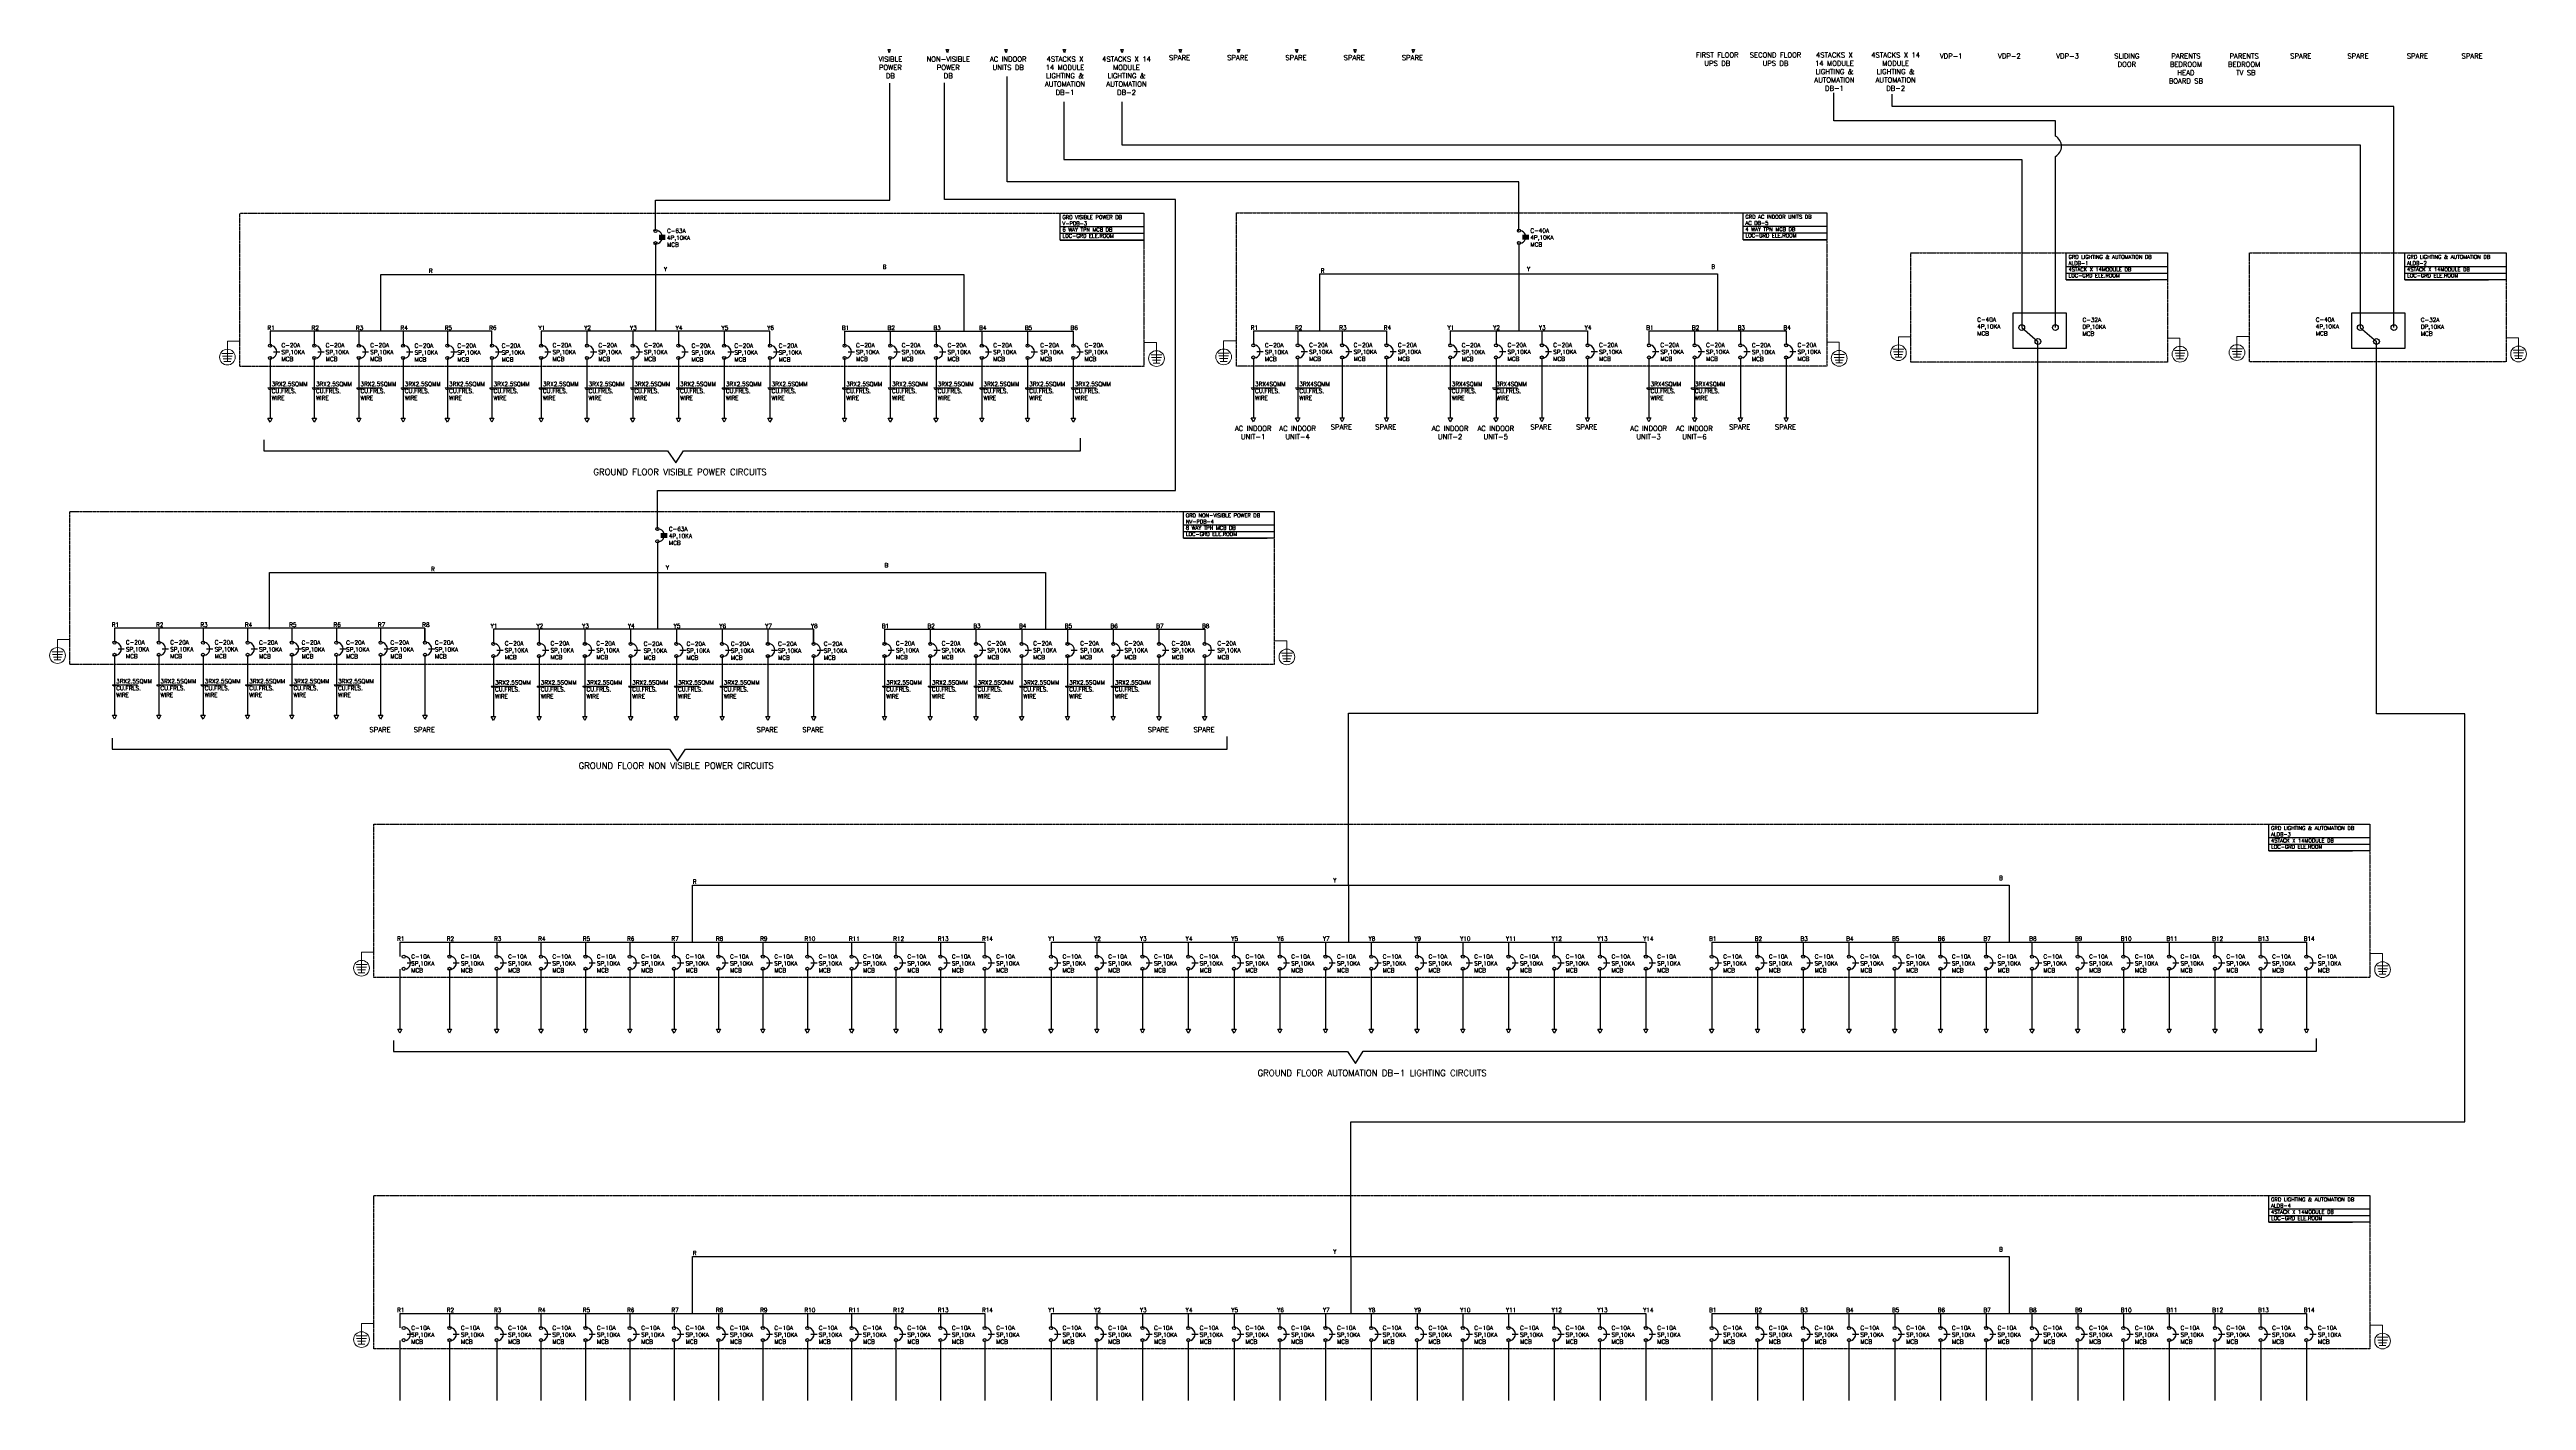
# Model space of a CAD drawing. Header units: inches. Extents: x 1505 to 45938, y 688 to 13260.
# Drawn here: x 1505 to 13416, y 914 to 7411 of the extents above; entities that cross this region are included whole.
import ezdxf

# ---------------------------------------------------------------- set-up
doc = ezdxf.new("R2010")
doc.units = ezdxf.units.IN
doc.header["$MEASUREMENT"] = 0
doc.linetypes.add('DASHED', pattern=[0.75, 0.5, -0.25])
doc.linetypes.add('DASHED2', pattern=[0.375, 0.25, -0.125])
for name, color, linetype, lineweight in [('ELC.CABLE', 6, 'Continuous', 25), ('ELEC CT', 4, 'Continuous', 18), ('ELEC TEXT', 7, 'Continuous', 25), ('ELEC_PANEL', 3, 'DASHED', 30)]:
    doc.layers.add(name, color=color, linetype=linetype, lineweight=lineweight)
doc.layers.add('ELEC MCB', color=6, linetype='Continuous')
doc.layers.add('FITTING', color=7, linetype='Continuous')
doc.styles.add('ANAMIKA', font='romans.shx')
doc.styles.add('SARVESH', font='romans.shx')

# ---------------------------------------------------------------- blocks, each defined once
blk = doc.blocks.new('MCB SP')
blk.add_lwpolyline([(17, -30), (47, -30)])
at = {"lineweight": 25}
for centre in [(0, 0), (0, -59)]:
    blk.add_circle(centre, 7.5, dxfattribs=at)
blk.add_arc((1, -30), 31.9, 289.8039, 70.1961, dxfattribs=at)
blk = doc.blocks.new('EARTHING')
at = {"layer": 'ELEC CT', "color": 7}
for p, q in [((-8.8, 0), (8.8, 0)), ((-7.8, -4.4), (7.8, -4.4)), ((-6.6, -8.8), (6.6, -8.8)), ((-5.5, -13.2), (5.5, -13.2))]:
    blk.add_line(p, q, dxfattribs=at)
for points in [[(0, 19.7), (-20.1, 19.7)], [(0, -13.2), (0, 19.7)]]:
    blk.add_lwpolyline(points, dxfattribs=at)
blk.add_circle((0, -6), 12.6, dxfattribs=at)
blk = doc.blocks.new('4P MCB')
for points in [[(17, -21), (47, -21)], [(17, -27), (47, -27)], [(17, -33), (47, -33)], [(17, -39), (47, -39)]]:
    blk.add_lwpolyline(points)
at = {"lineweight": 25}
for centre in [(0, 0), (0, -59)]:
    blk.add_circle(centre, 7.5, dxfattribs=at)
blk.add_arc((1, -30), 31.9, 289.8039, 70.1961, dxfattribs=at)

msp = doc.modelspace()

# ---------------------------------------------------------------- linework, layer by layer
at = {"color": 6}
for points in [[(8571, 6540), (8571, 6775), (6110, 6775), (6110, 7282)], [(4419, 6539), (4419, 6687), (5546, 6687), (5546, 7249)], [(4428, 5105), (4428, 5291), (6919, 5291), (6919, 6690), (5809, 6690), (5809, 7251)], [(6383, 7160), (6383, 6883), (10989, 6883), (10989, 6074)], [(6662, 7159), (6662, 6953), (12617, 6953), (12617, 6074)], [(12779, 6074), (12779, 7138), (10366, 7138), (10366, 7196)], [(3098, 6057), (3098, 6330), (5901, 6330), (5901, 6057)], [(4419, 6330), (4419, 6057)], [(7614, 6059), (7614, 6332), (9526, 6332), (9526, 6059)], [(8571, 6332), (8571, 6059)], [(7751, 3392), (7751, 4220), (11067, 4220), (11067, 6007)], [(7762, 1606), (7762, 2254), (13119, 2254), (13119, 4216), (12695, 4216), (12695, 6007)], [(2562, 4623), (2562, 4896), (6294, 4896), (6294, 4623)], [(4428, 4896), (4428, 4623)], [(4596, 3119), (4596, 3392), (10928, 3392), (10928, 3119)], [(4596, 1333), (4596, 1606), (10928, 1606), (10928, 1333)]]:
    msp.add_lwpolyline(points, dxfattribs=at)
msp.add_lwpolyline([(11151, 6074), (11151, 6897, 0.591952), (11151, 6995), (11151, 7069), (10085, 7069), (10085, 7203)], format="xyb", dxfattribs=at)
for points in [[(2555, 5784), (2675, 5784)], [(2768, 5784), (2888, 5784)], [(2982, 5784), (3102, 5784)], [(3195, 5784), (3315, 5784)], [(3408, 5784), (3528, 5784)], [(3622, 5784), (3742, 5784)], [(3859, 5784), (3979, 5784)], [(4079, 5784), (4199, 5784)], [(4299, 5784), (4419, 5784)], [(4519, 5784), (4639, 5784)], [(4739, 5784), (4859, 5784)], [(4959, 5784), (5079, 5784)], [(5318, 5784), (5438, 5784)], [(5538, 5784), (5658, 5784)], [(5758, 5784), (5878, 5784)], [(5978, 5784), (6098, 5784)], [(6198, 5784), (6318, 5784)], [(6418, 5784), (6538, 5784)], [(7284, 5784), (7404, 5784)], [(7497, 5784), (7617, 5784)], [(8231, 5784), (8351, 5784)], [(8444, 5784), (8564, 5784)], [(9186, 5784), (9306, 5784)], [(9399, 5784), (9519, 5784)], [(1807, 4356), (1927, 4356)], [(2020, 4356), (2140, 4356)], [(2233, 4356), (2353, 4356)], [(2447, 4356), (2567, 4356)], [(2660, 4356), (2780, 4356)], [(2874, 4356), (2994, 4356)], [(3629, 4350), (3749, 4350)], [(3849, 4350), (3969, 4350)], [(4069, 4350), (4189, 4350)], [(4289, 4350), (4409, 4350)], [(4509, 4350), (4629, 4350)], [(4729, 4350), (4849, 4350)], [(5510, 4350), (5630, 4350)], [(5730, 4350), (5850, 4350)], [(5950, 4350), (6070, 4350)], [(6170, 4350), (6290, 4350)], [(6390, 4350), (6510, 4350)], [(6610, 4350), (6730, 4350)]]:
    msp.add_lwpolyline(points)
at = {"color": 7}
for points in [[(2535, 5534), (2535, 5481), (4477, 5481), (4516, 5423), (4553, 5481), (6462, 5481), (6462, 5542)], [(1806, 4099), (1806, 4046), (4486, 4046), (4525, 3988), (4563, 4047), (7168, 4047), (7168, 4108)], [(3159, 2646), (3159, 2593), (7746, 2593), (7785, 2535), (7822, 2594), (12406, 2594), (12406, 2655)]]:
    msp.add_lwpolyline(points, dxfattribs=at)
at = {"layer": 'ELC.CABLE'}
for p, q in [((3189, 3119), (6002, 3119)), ((6321, 3119), (9181, 3119)), ((9498, 3119), (12358, 3119)), ((3189, 1333), (6002, 1333)), ((6321, 1333), (9181, 1333)), ((9498, 1333), (12358, 1333))]:
    msp.add_line(p, q, dxfattribs=at)
for points in [[(4419, 6480), (4419, 6330)], [(8571, 6482), (8571, 6332)], [(3632, 5987), (3632, 6057), (2565, 6057), (2565, 5987)], [(2778, 6057), (2778, 5987)], [(2992, 6057), (2992, 5987)], [(3205, 6057), (3205, 5987)], [(3418, 6057), (3418, 5987)], [(4969, 5987), (4969, 6057), (3869, 6057), (3869, 5987)], [(4089, 6057), (4089, 5987)], [(4309, 6057), (4309, 5987)], [(4529, 6057), (4529, 5987)], [(4749, 6057), (4749, 5987)], [(5328, 6057), (5328, 5987)], [(5328, 6057), (6428, 6057), (6428, 5987)], [(5548, 6057), (5548, 5987)], [(5768, 6057), (5768, 5987)], [(5988, 6057), (5988, 5987)], [(6208, 6057), (6208, 5987)], [(7294, 6059), (7294, 5989)], [(7294, 6059), (7934, 6059), (7934, 5989)], [(7507, 6059), (7507, 5989)], [(7721, 6059), (7721, 5989)], [(8241, 6059), (8241, 5989)], [(8241, 6059), (8901, 6059), (8901, 5989)], [(8461, 6059), (8461, 5989)], [(8681, 6059), (8681, 5989)], [(9196, 6059), (9196, 5989)], [(9196, 6059), (9856, 6059), (9856, 5989)], [(9416, 6059), (9416, 5989)], [(9636, 6059), (9636, 5989)], [(2565, 5928), (2565, 5639)], [(2778, 5928), (2778, 5639)], [(2992, 5928), (2992, 5639)], [(3205, 5928), (3205, 5639)], [(3418, 5928), (3418, 5639)], [(3632, 5928), (3632, 5639)], [(3869, 5928), (3869, 5639)], [(4089, 5928), (4089, 5639)], [(4309, 5928), (4309, 5639)], [(4529, 5928), (4529, 5639)], [(4749, 5928), (4749, 5639)], [(4969, 5928), (4969, 5639)], [(5328, 5928), (5328, 5639)], [(5548, 5928), (5548, 5639)], [(5768, 5928), (5768, 5639)], [(5988, 5928), (5988, 5639)], [(6208, 5928), (6208, 5639)], [(6428, 5928), (6428, 5639)], [(7294, 5929), (7294, 5640)], [(7507, 5929), (7507, 5640)], [(7721, 5929), (7721, 5640)], [(7934, 5929), (7934, 5640)], [(8241, 5929), (8241, 5640)], [(8461, 5929), (8461, 5640)], [(8681, 5929), (8681, 5640)], [(8901, 5929), (8901, 5640)], [(9196, 5929), (9196, 5640)], [(9416, 5929), (9416, 5640)], [(9636, 5929), (9636, 5640)], [(9856, 5929), (9856, 5640)], [(4428, 5046), (4428, 4896)], [(3310, 4559), (3310, 4629), (1817, 4629), (1817, 4559)], [(2030, 4629), (2030, 4559)], [(2243, 4629), (2243, 4559)], [(2457, 4629), (2457, 4559)], [(2670, 4629), (2670, 4559)], [(2885, 4629), (2885, 4559)], [(3097, 4629), (3097, 4559)], [(3310, 4629), (3310, 4559)], [(5179, 4553), (5179, 4623), (3639, 4623), (3639, 4553)], [(3859, 4623), (3859, 4553)], [(4079, 4623), (4079, 4553)], [(4299, 4623), (4299, 4553)], [(4519, 4623), (4519, 4553)], [(4739, 4623), (4739, 4553)], [(4959, 4623), (4959, 4553)], [(5179, 4623), (5179, 4553)], [(5520, 4623), (5520, 4553)], [(5520, 4623), (7060, 4623), (7060, 4553)], [(5740, 4623), (5740, 4553)], [(5960, 4623), (5960, 4553)], [(6180, 4623), (6180, 4553)], [(6400, 4623), (6400, 4553)], [(6620, 4623), (6620, 4553)], [(6840, 4623), (6840, 4553)], [(7060, 4623), (7060, 4553)], [(1817, 4499), (1817, 4210)], [(2030, 4499), (2030, 4210)], [(2243, 4499), (2243, 4210)], [(2457, 4499), (2457, 4210)], [(2670, 4499), (2670, 4210)], [(2884, 4499), (2884, 4210)], [(3097, 4499), (3097, 4210)], [(3310, 4499), (3310, 4210)], [(3639, 4493), (3639, 4204)], [(3859, 4493), (3859, 4204)], [(4079, 4493), (4079, 4204)], [(4299, 4493), (4299, 4204)], [(4519, 4493), (4519, 4204)], [(4739, 4493), (4739, 4204)], [(4959, 4493), (4959, 4204)], [(5179, 4493), (5179, 4204)], [(5520, 4493), (5520, 4204)], [(5740, 4493), (5740, 4204)], [(5960, 4493), (5960, 4204)], [(6180, 4493), (6180, 4204)], [(6400, 4493), (6400, 4204)], [(6620, 4493), (6620, 4204)], [(6840, 4493), (6840, 4204)], [(7060, 4493), (7060, 4204)], [(7751, 3392), (7751, 3119)], [(3189, 3119), (3189, 3049)], [(3428, 3119), (3428, 3049)], [(3655, 3119), (3655, 3049)], [(3868, 3119), (3868, 3049)], [(4082, 3119), (4082, 3049)], [(4295, 3119), (4295, 3049)], [(4508, 3119), (4508, 3049)], [(4722, 3119), (4722, 3049)], [(4935, 3119), (4935, 3049)], [(5149, 3119), (5149, 3049)], [(5362, 3119), (5362, 3049)], [(5575, 3119), (5575, 3049)], [(5789, 3119), (5789, 3049)], [(6002, 3119), (6002, 3049)], [(6321, 3119), (6321, 3049)], [(6541, 3119), (6541, 3049)], [(6761, 3119), (6761, 3049)], [(6981, 3119), (6981, 3049)], [(7201, 3119), (7201, 3049)], [(7421, 3119), (7421, 3049)], [(7641, 3119), (7641, 3049)], [(7861, 3119), (7861, 3049)], [(8081, 3119), (8081, 3049)], [(8301, 3119), (8301, 3049)], [(8521, 3119), (8521, 3049)], [(8741, 3119), (8741, 3049)], [(8961, 3119), (8961, 3049)], [(9181, 3119), (9181, 3049)], [(9498, 3119), (9498, 3049)], [(9718, 3119), (9718, 3049)], [(9938, 3119), (9938, 3049)], [(10158, 3119), (10158, 3049)], [(10378, 3119), (10378, 3049)], [(10598, 3119), (10598, 3049)], [(10818, 3119), (10818, 3049)], [(11038, 3119), (11038, 3049)], [(11258, 3119), (11258, 3049)], [(11478, 3119), (11478, 3049)], [(11698, 3119), (11698, 3049)], [(11918, 3119), (11918, 3049)], [(12138, 3119), (12138, 3049)], [(12358, 3119), (12358, 3049)], [(3189, 2989), (3189, 2700)], [(3428, 2989), (3428, 2700)], [(3655, 2989), (3655, 2700)], [(3868, 2989), (3868, 2700)], [(4082, 2989), (4082, 2700)], [(4295, 2989), (4295, 2700)], [(4508, 2989), (4508, 2700)], [(4722, 2989), (4722, 2700)], [(4935, 2989), (4935, 2700)], [(5149, 2989), (5149, 2700)], [(5362, 2989), (5362, 2700)], [(5575, 2989), (5575, 2700)], [(5789, 2989), (5789, 2700)], [(6002, 2989), (6002, 2700)], [(6321, 2989), (6321, 2700)], [(6541, 2989), (6541, 2700)], [(6761, 2989), (6761, 2700)], [(6981, 2989), (6981, 2700)], [(7201, 2989), (7201, 2700)], [(7421, 2989), (7421, 2700)], [(7641, 2989), (7641, 2700)], [(7861, 2989), (7861, 2700)], [(8081, 2989), (8081, 2700)], [(8301, 2989), (8301, 2700)], [(8521, 2989), (8521, 2700)], [(8741, 2989), (8741, 2700)], [(8961, 2989), (8961, 2700)], [(9181, 2989), (9181, 2700)], [(9498, 2989), (9498, 2700)], [(9718, 2989), (9718, 2700)], [(9938, 2989), (9938, 2700)], [(10158, 2989), (10158, 2700)], [(10378, 2989), (10378, 2700)], [(10598, 2989), (10598, 2700)], [(10818, 2989), (10818, 2700)], [(11038, 2989), (11038, 2700)], [(11258, 2989), (11258, 2700)], [(11478, 2989), (11478, 2700)], [(11698, 2989), (11698, 2700)], [(11918, 2989), (11918, 2700)], [(12138, 2989), (12138, 2700)], [(12358, 2989), (12358, 2700)], [(7762, 1606), (7762, 1333)], [(3189, 1333), (3189, 1263)], [(3428, 1333), (3428, 1263)], [(3655, 1333), (3655, 1263)], [(3868, 1333), (3868, 1263)], [(4082, 1333), (4082, 1263)], [(4295, 1333), (4295, 1263)], [(4508, 1333), (4508, 1263)], [(4722, 1333), (4722, 1263)], [(4935, 1333), (4935, 1263)], [(5149, 1333), (5149, 1263)], [(5362, 1333), (5362, 1263)], [(5575, 1333), (5575, 1263)], [(5789, 1333), (5789, 1263)], [(6002, 1333), (6002, 1263)], [(6321, 1333), (6321, 1263)], [(6541, 1333), (6541, 1263)], [(6761, 1333), (6761, 1263)], [(6981, 1333), (6981, 1263)], [(7201, 1333), (7201, 1263)], [(7421, 1333), (7421, 1263)], [(7641, 1333), (7641, 1263)], [(7861, 1333), (7861, 1263)], [(8081, 1333), (8081, 1263)], [(8301, 1333), (8301, 1263)], [(8521, 1333), (8521, 1263)], [(8741, 1333), (8741, 1263)], [(8961, 1333), (8961, 1263)], [(9181, 1333), (9181, 1263)], [(9498, 1333), (9498, 1263)], [(9718, 1333), (9718, 1263)], [(9938, 1333), (9938, 1263)], [(10158, 1333), (10158, 1263)], [(10378, 1333), (10378, 1263)], [(10598, 1333), (10598, 1263)], [(10818, 1333), (10818, 1263)], [(11038, 1333), (11038, 1263)], [(11258, 1333), (11258, 1263)], [(11478, 1333), (11478, 1263)], [(11698, 1333), (11698, 1263)], [(11918, 1333), (11918, 1263)], [(12138, 1333), (12138, 1263)], [(12358, 1333), (12358, 1263)], [(3189, 1203), (3189, 914)], [(3428, 1203), (3428, 914)], [(3655, 1203), (3655, 914)], [(3868, 1203), (3868, 914)], [(4082, 1203), (4082, 914)], [(4295, 1203), (4295, 914)], [(4508, 1203), (4508, 914)], [(4722, 1203), (4722, 914)], [(4935, 1203), (4935, 914)], [(5149, 1203), (5149, 914)], [(5362, 1203), (5362, 914)], [(5575, 1203), (5575, 914)], [(5789, 1203), (5789, 914)], [(6002, 1203), (6002, 914)], [(6321, 1203), (6321, 914)], [(6541, 1203), (6541, 914)], [(6761, 1203), (6761, 914)], [(6981, 1203), (6981, 914)], [(7201, 1203), (7201, 914)], [(7421, 1203), (7421, 914)], [(7641, 1203), (7641, 914)], [(7861, 1203), (7861, 914)], [(8081, 1203), (8081, 914)], [(8301, 1203), (8301, 914)], [(8521, 1203), (8521, 914)], [(8741, 1203), (8741, 914)], [(8961, 1203), (8961, 914)], [(9181, 1203), (9181, 914)], [(9498, 1203), (9498, 914)], [(9718, 1203), (9718, 914)], [(9938, 1203), (9938, 914)], [(10158, 1203), (10158, 914)], [(10378, 1203), (10378, 914)], [(10598, 1203), (10598, 914)], [(10818, 1203), (10818, 914)], [(11038, 1203), (11038, 914)], [(11258, 1203), (11258, 914)], [(11478, 1203), (11478, 914)], [(11698, 1203), (11698, 914)], [(11918, 1203), (11918, 914)], [(12138, 1203), (12138, 914)], [(12358, 1203), (12358, 914)]]:
    msp.add_lwpolyline(points, dxfattribs=at)
for points in [[(2565, 5619), (2555, 5639), (2575, 5639)], [(2778, 5619), (2768, 5639), (2788, 5639)], [(2992, 5619), (2982, 5639), (3002, 5639)], [(3205, 5619), (3195, 5639), (3215, 5639)], [(3418, 5619), (3408, 5639), (3428, 5639)], [(3632, 5619), (3622, 5639), (3642, 5639)], [(3869, 5619), (3859, 5639), (3879, 5639)], [(4089, 5619), (4079, 5639), (4099, 5639)], [(4309, 5619), (4299, 5639), (4319, 5639)], [(4529, 5619), (4519, 5639), (4539, 5639)], [(4749, 5619), (4739, 5639), (4759, 5639)], [(4969, 5619), (4959, 5639), (4979, 5639)], [(5328, 5619), (5318, 5639), (5338, 5639)], [(5548, 5619), (5538, 5639), (5558, 5639)], [(5768, 5619), (5758, 5639), (5778, 5639)], [(5988, 5619), (5978, 5639), (5998, 5639)], [(6208, 5619), (6198, 5639), (6218, 5639)], [(6428, 5619), (6418, 5639), (6438, 5639)], [(7294, 5620), (7284, 5640), (7304, 5640)], [(7507, 5620), (7497, 5640), (7517, 5640)], [(7721, 5620), (7711, 5640), (7731, 5640)], [(7934, 5620), (7924, 5640), (7944, 5640)], [(8241, 5620), (8231, 5640), (8251, 5640)], [(8461, 5620), (8451, 5640), (8471, 5640)], [(8681, 5620), (8671, 5640), (8691, 5640)], [(8901, 5620), (8891, 5640), (8911, 5640)], [(9196, 5620), (9186, 5640), (9206, 5640)], [(9416, 5620), (9406, 5640), (9426, 5640)], [(9636, 5620), (9626, 5640), (9646, 5640)], [(9856, 5620), (9846, 5640), (9866, 5640)], [(1817, 4190), (1807, 4210), (1827, 4210)], [(2030, 4190), (2020, 4210), (2040, 4210)], [(2243, 4190), (2233, 4210), (2253, 4210)], [(2457, 4190), (2447, 4210), (2467, 4210)], [(2670, 4190), (2660, 4210), (2680, 4210)], [(2884, 4190), (2874, 4210), (2894, 4210)], [(3097, 4190), (3087, 4210), (3107, 4210)], [(3310, 4190), (3300, 4210), (3320, 4210)], [(3639, 4184), (3629, 4204), (3649, 4204)], [(3859, 4184), (3849, 4204), (3869, 4204)], [(4079, 4184), (4069, 4204), (4089, 4204)], [(4299, 4184), (4289, 4204), (4309, 4204)], [(4519, 4184), (4509, 4204), (4529, 4204)], [(4739, 4184), (4729, 4204), (4749, 4204)], [(4959, 4184), (4949, 4204), (4969, 4204)], [(5179, 4184), (5169, 4204), (5189, 4204)], [(5520, 4184), (5510, 4204), (5530, 4204)], [(5740, 4184), (5730, 4204), (5750, 4204)], [(5960, 4184), (5950, 4204), (5970, 4204)], [(6180, 4184), (6170, 4204), (6190, 4204)], [(6400, 4184), (6390, 4204), (6410, 4204)], [(6620, 4184), (6610, 4204), (6630, 4204)], [(6840, 4184), (6830, 4204), (6850, 4204)], [(7060, 4184), (7050, 4204), (7070, 4204)], [(3189, 2680), (3179, 2700), (3199, 2700)], [(3428, 2680), (3418, 2700), (3438, 2700)], [(3655, 2680), (3645, 2700), (3665, 2700)], [(3868, 2680), (3858, 2700), (3878, 2700)], [(4082, 2680), (4072, 2700), (4092, 2700)], [(4295, 2680), (4285, 2700), (4305, 2700)], [(4508, 2680), (4498, 2700), (4518, 2700)], [(4722, 2680), (4712, 2700), (4732, 2700)], [(4935, 2680), (4925, 2700), (4945, 2700)], [(5149, 2680), (5139, 2700), (5159, 2700)], [(5362, 2680), (5352, 2700), (5372, 2700)], [(5575, 2680), (5565, 2700), (5585, 2700)], [(5789, 2680), (5779, 2700), (5799, 2700)], [(6002, 2680), (5992, 2700), (6012, 2700)], [(6321, 2680), (6311, 2700), (6331, 2700)], [(6541, 2680), (6531, 2700), (6551, 2700)], [(6761, 2680), (6751, 2700), (6771, 2700)], [(6981, 2680), (6971, 2700), (6991, 2700)], [(7201, 2680), (7191, 2700), (7211, 2700)], [(7421, 2680), (7411, 2700), (7431, 2700)], [(7641, 2680), (7631, 2700), (7651, 2700)], [(7861, 2680), (7851, 2700), (7871, 2700)], [(8081, 2680), (8071, 2700), (8091, 2700)], [(8301, 2680), (8291, 2700), (8311, 2700)], [(8521, 2680), (8511, 2700), (8531, 2700)], [(8741, 2680), (8731, 2700), (8751, 2700)], [(8961, 2680), (8951, 2700), (8971, 2700)], [(9181, 2680), (9171, 2700), (9191, 2700)], [(9498, 2680), (9488, 2700), (9508, 2700)], [(9718, 2680), (9708, 2700), (9728, 2700)], [(9938, 2680), (9928, 2700), (9948, 2700)], [(10158, 2680), (10148, 2700), (10168, 2700)], [(10378, 2680), (10368, 2700), (10388, 2700)], [(10598, 2680), (10588, 2700), (10608, 2700)], [(10818, 2680), (10808, 2700), (10828, 2700)], [(11038, 2680), (11028, 2700), (11048, 2700)], [(11258, 2680), (11248, 2700), (11268, 2700)], [(11478, 2680), (11468, 2700), (11488, 2700)], [(11698, 2680), (11688, 2700), (11708, 2700)], [(11918, 2680), (11908, 2700), (11928, 2700)], [(12138, 2680), (12128, 2700), (12148, 2700)], [(12358, 2680), (12348, 2700), (12368, 2700)]]:
    msp.add_lwpolyline(points, close=True, dxfattribs=at)
at = {"layer": 'ELEC TEXT', "color": 6}
for points in [[(5537, 7411), (5548, 7411), (5543, 7396), (5537, 7411)], [(5817, 7411), (5828, 7411), (5823, 7396), (5817, 7411)], [(6099, 7411), (6110, 7411), (6105, 7396), (6099, 7411)], [(6379, 7411), (6390, 7411), (6385, 7396), (6379, 7411)], [(6657, 7411), (6668, 7411), (6663, 7396), (6657, 7411)], [(6937, 7411), (6948, 7411), (6943, 7396), (6937, 7411)], [(7217, 7411), (7228, 7411), (7223, 7396), (7217, 7411)], [(7497, 7411), (7508, 7411), (7503, 7396), (7497, 7411)], [(7777, 7411), (7788, 7411), (7783, 7396), (7777, 7411)], [(8057, 7411), (8068, 7411), (8063, 7396), (8057, 7411)], [(10989, 6074), (11067, 6007)], [(12617, 6074), (12695, 6007)]]:
    msp.add_lwpolyline(points, dxfattribs=at)
for points in [[(10948, 6145), (11203, 6145), (11203, 5974), (10948, 5974)], [(12576, 6145), (12831, 6145), (12831, 5974), (12576, 5974)]]:
    msp.add_lwpolyline(points, close=True, dxfattribs=at)
for centre in [(10989, 6074), (11151, 6074), (12617, 6074), (12779, 6074), (11067, 6007), (12695, 6007)]:
    msp.add_circle(centre, 13.8, dxfattribs=at)
at = {"layer": 'ELEC_PANEL', "linetype": 'DASHED2'}
for points in [[(2420, 6625), (6767, 6625), (6767, 5887), (2420, 5887)], [(7213, 6626), (10051, 6626), (10051, 5888), (7213, 5888)], [(10456, 6433), (11690, 6433), (11690, 5908), (10456, 5908)], [(12084, 6433), (13318, 6433), (13318, 5909), (12084, 5909)], [(1603, 5190), (7394, 5190), (7394, 4453), (1603, 4453)], [(3065, 3686), (12663, 3686), (12663, 2948), (3065, 2948)], [(3065, 1900), (12663, 1900), (12663, 1162), (3065, 1162)]]:
    msp.add_lwpolyline(points, close=True, dxfattribs=at)
at = {"layer": 'ELEC_PANEL', "linetype": 'Continuous'}
for points in [[(6767, 6495), (6365, 6495), (6365, 6625), (6767, 6625), (6767, 6463)], [(6365, 6560), (6767, 6560)], [(10051, 6496), (9649, 6496), (9649, 6626), (10051, 6626), (10051, 6496)], [(9649, 6561), (10051, 6561)], [(6365, 6528), (6767, 6528)], [(6365, 6528), (6767, 6528)], [(6365, 6495), (6767, 6495)], [(9649, 6529), (10051, 6529)], [(9649, 6529), (10051, 6529)], [(9649, 6496), (10051, 6496)], [(11690, 6304), (11203, 6304), (11203, 6433), (11690, 6433), (11690, 6304)], [(13318, 6304), (12831, 6304), (12831, 6433), (13318, 6433), (13318, 6304)], [(11203, 6368), (11690, 6368)], [(11203, 6336), (11605, 6336)], [(11203, 6336), (11690, 6336)], [(12831, 6368), (13318, 6368)], [(12831, 6336), (13233, 6336)], [(12831, 6336), (13318, 6336)], [(11203, 6304), (11605, 6304)], [(12831, 6304), (13233, 6304)], [(7394, 5061), (6958, 5061), (6958, 5190), (7394, 5190), (7394, 5061)], [(6958, 5126), (7394, 5126)], [(6958, 5093), (7360, 5093)], [(6958, 5093), (7394, 5093)], [(6958, 5061), (7360, 5061)], [(12663, 3557), (12177, 3557), (12177, 3686), (12663, 3686), (12663, 3557)], [(12177, 3622), (12663, 3622)], [(12177, 3589), (12579, 3589)], [(12177, 3589), (12663, 3589)], [(12177, 3557), (12579, 3557)], [(12663, 1771), (12177, 1771), (12177, 1900), (12663, 1900), (12663, 1771)], [(12177, 1836), (12663, 1836)], [(12177, 1803), (12579, 1803)], [(12177, 1803), (12663, 1803)], [(12177, 1771), (12579, 1771)]]:
    msp.add_lwpolyline(points, dxfattribs=at)
at = {"layer": 'FITTING', "lineweight": 15, "extrusion": (0, 0, -1)}
for centre in [(2565, 5784), (2778, 5784), (2992, 5784), (3205, 5784), (3418, 5784), (3632, 5784), (3869, 5784), (4089, 5784), (4309, 5784), (4529, 5784), (4749, 5784), (4969, 5784), (5328, 5784), (5548, 5784), (5768, 5784), (5988, 5784), (6208, 5784), (6428, 5784), (7294, 5784), (7507, 5784), (8241, 5784), (8454, 5784), (9196, 5784), (9409, 5784), (1817, 4356), (2030, 4356), (2243, 4356), (2457, 4356), (2670, 4356), (2884, 4356), (3639, 4350), (3859, 4350), (4079, 4350), (4299, 4350), (4519, 4350), (4739, 4350), (5520, 4350), (5740, 4350), (5960, 4350), (6180, 4350), (6400, 4350), (6620, 4350)]:
    msp.add_ellipse(centre, major_axis=(-10, 0), ratio=0.785432, start_param=3.141593, end_param=6.283185, dxfattribs=at)

# ---------------------------------------------------------------- block references
at = {"layer": 'ELEC MCB', "color": 6, "lineweight": 25}
for name, p in [('4P MCB', (4419, 6539)), ('4P MCB', (8571, 6540)), ('MCB SP', (2565, 5987)), ('MCB SP', (2778, 5987)), ('MCB SP', (2992, 5987)), ('MCB SP', (3205, 5987)), ('MCB SP', (3418, 5987)), ('MCB SP', (3632, 5987)), ('MCB SP', (3869, 5987)), ('MCB SP', (4089, 5987)), ('MCB SP', (4309, 5987)), ('MCB SP', (4529, 5987)), ('MCB SP', (4749, 5987)), ('MCB SP', (4969, 5987)), ('MCB SP', (5328, 5987)), ('MCB SP', (5548, 5987)), ('MCB SP', (5768, 5987)), ('MCB SP', (5988, 5987)), ('MCB SP', (6208, 5987)), ('MCB SP', (6428, 5987)), ('MCB SP', (7294, 5989)), ('MCB SP', (7507, 5989)), ('MCB SP', (7721, 5989)), ('MCB SP', (7934, 5989)), ('MCB SP', (8241, 5989)), ('MCB SP', (8461, 5989)), ('MCB SP', (8681, 5989)), ('MCB SP', (8901, 5989)), ('MCB SP', (9196, 5989)), ('MCB SP', (9416, 5989)), ('MCB SP', (9636, 5989)), ('MCB SP', (9856, 5989)), ('4P MCB', (4428, 5105)), ('MCB SP', (1817, 4559)), ('MCB SP', (2030, 4559)), ('MCB SP', (2243, 4559)), ('MCB SP', (2457, 4559)), ('MCB SP', (2670, 4559)), ('MCB SP', (2884, 4559)), ('MCB SP', (3097, 4559)), ('MCB SP', (3310, 4559)), ('MCB SP', (3639, 4553)), ('MCB SP', (3859, 4553)), ('MCB SP', (4079, 4553)), ('MCB SP', (4299, 4553)), ('MCB SP', (4519, 4553)), ('MCB SP', (4739, 4553)), ('MCB SP', (4959, 4553)), ('MCB SP', (5179, 4553)), ('MCB SP', (5520, 4553)), ('MCB SP', (5740, 4553)), ('MCB SP', (5960, 4553)), ('MCB SP', (6180, 4553)), ('MCB SP', (6400, 4553)), ('MCB SP', (6620, 4553)), ('MCB SP', (6840, 4553)), ('MCB SP', (7060, 4553)), ('MCB SP', (3208, 3049)), ('MCB SP', (3428, 3049)), ('MCB SP', (3655, 3049)), ('MCB SP', (3868, 3049)), ('MCB SP', (4082, 3049)), ('MCB SP', (4295, 3049)), ('MCB SP', (4508, 3049)), ('MCB SP', (4722, 3049)), ('MCB SP', (4935, 3049)), ('MCB SP', (5149, 3049)), ('MCB SP', (5362, 3049)), ('MCB SP', (5575, 3049)), ('MCB SP', (5789, 3049)), ('MCB SP', (6002, 3049)), ('MCB SP', (6321, 3049)), ('MCB SP', (6541, 3049)), ('MCB SP', (6761, 3049)), ('MCB SP', (6981, 3049)), ('MCB SP', (7201, 3049)), ('MCB SP', (7421, 3049)), ('MCB SP', (7641, 3049)), ('MCB SP', (7861, 3049)), ('MCB SP', (8081, 3049)), ('MCB SP', (8301, 3049)), ('MCB SP', (8521, 3049)), ('MCB SP', (8741, 3049)), ('MCB SP', (8961, 3049)), ('MCB SP', (9181, 3049)), ('MCB SP', (9498, 3049)), ('MCB SP', (9718, 3049)), ('MCB SP', (9938, 3049)), ('MCB SP', (10158, 3049)), ('MCB SP', (10378, 3049)), ('MCB SP', (10598, 3049)), ('MCB SP', (10818, 3049)), ('MCB SP', (11038, 3049)), ('MCB SP', (11258, 3049)), ('MCB SP', (11478, 3049)), ('MCB SP', (11698, 3049)), ('MCB SP', (11918, 3049)), ('MCB SP', (12138, 3049)), ('MCB SP', (12358, 3049)), ('MCB SP', (3208, 1263)), ('MCB SP', (3428, 1263)), ('MCB SP', (3655, 1263)), ('MCB SP', (3868, 1263)), ('MCB SP', (4082, 1263)), ('MCB SP', (4295, 1263)), ('MCB SP', (4508, 1263)), ('MCB SP', (4722, 1263)), ('MCB SP', (4935, 1263)), ('MCB SP', (5149, 1263)), ('MCB SP', (5362, 1263)), ('MCB SP', (5575, 1263)), ('MCB SP', (5789, 1263)), ('MCB SP', (6002, 1263)), ('MCB SP', (6321, 1263)), ('MCB SP', (6541, 1263)), ('MCB SP', (6761, 1263)), ('MCB SP', (6981, 1263)), ('MCB SP', (7201, 1263)), ('MCB SP', (7421, 1263)), ('MCB SP', (7641, 1263)), ('MCB SP', (7861, 1263)), ('MCB SP', (8081, 1263)), ('MCB SP', (8301, 1263)), ('MCB SP', (8521, 1263)), ('MCB SP', (8741, 1263)), ('MCB SP', (8961, 1263)), ('MCB SP', (9181, 1263)), ('MCB SP', (9498, 1263)), ('MCB SP', (9718, 1263)), ('MCB SP', (9938, 1263)), ('MCB SP', (10158, 1263)), ('MCB SP', (10378, 1263)), ('MCB SP', (10598, 1263)), ('MCB SP', (10818, 1263)), ('MCB SP', (11038, 1263)), ('MCB SP', (11258, 1263)), ('MCB SP', (11478, 1263)), ('MCB SP', (11698, 1263)), ('MCB SP', (11918, 1263)), ('MCB SP', (12138, 1263)), ('MCB SP', (12358, 1263))]:
    msp.add_blockref(name, p, dxfattribs=at)
at = {"layer": 'ELEC_PANEL', "color": 7, "yscale": 3, "zscale": 3}
for p, xscale in [((2360, 5950), -3), ((6828, 5943), 3), ((7151, 5951), -3), ((10111, 5944), 3), ((10396, 5971), -3), ((11750, 5964), 3), ((12024, 5972), -3), ((13378, 5965), 3), ((1543, 4515), -3), ((7455, 4508), 3), ((3005, 3011), -3), ((12724, 3004), 3), ((3005, 1225), -3), ((12724, 1218), 3)]:
    msp.add_blockref('EARTHING', p, dxfattribs=dict(at, xscale=xscale))

# ---------------------------------------------------------------- texts
at = {"layer": 'ELEC TEXT', "attachment_point": 1, "style": 'ANAMIKA'}
for s, insert, char_height, width in [('\\pxqc;FIRST FLOOR UPS DB', (9384, 7397), 24, 281.67), ('\\pxqc;SECOND FLOOR UPS DB', (9664, 7397), 24, 281.67), ('\\pxqc;4STACKS X 14 MODULE LIGHTING & AUTOMATION DB-1', (9978, 7397), 24, 220.24), ('\\pxqc;4STACKS X 14 MODULE LIGHTING & AUTOMATION DB-2', (10255, 7397), 24, 255.48), ('VDP-1', (10595, 7392), 24, 140.75), ('VDP-2', (10875, 7392), 24, 140.75), ('VDP-3', (11155, 7392), 24, 140.75), ('\\pxqc;SLIDING DOOR', (11424, 7392), 24, 140.75), ('\\pxqc;PARENTS \\PBEDROOM\\PHEAD BOARD SB', (11669, 7392), 24, 219.15), ('\\pxqc;PARENTS \\PBEDROOM\\P TV SB', (11949, 7392), 24, 219.15), ('SPARE', (12280, 7392), 24, 140.75), ('SPARE', (12555, 7392), 24, 140.75), ('SPARE', (12841, 7392), 24, 140.75), ('SPARE', (13104, 7392), 24, 140.75), ('\\pxqc;VISIBLE POWER\\PDB', (5479, 7377), 24, 138.2), ('\\pxqc;NON-VISIBLE\\PPOWER\\PDB', (5768, 7377), 24, 116.96), ('\\pxqc;AC INDOOR UNITS DB', (6005, 7377), 24, 219.71), ('\\pxqc;4STACKS X 14 MODULE LIGHTING & AUTOMATION DB-1', (6278, 7377), 24, 220.24), ('\\pxqc;4STACKS X 14 MODULE LIGHTING & AUTOMATION DB-2', (6556, 7377), 24, 255.48), ('SPARE', (6888, 7384), 24, 140.75), ('SPARE', (7168, 7384), 24, 140.75), ('SPARE', (7448, 7384), 24, 140.75), ('SPARE', (7728, 7384), 24, 140.75), ('SPARE', (8008, 7384), 24, 140.75), ('GRD VISIBLE POWER DB \\PV-PDB-3  \\P6 WAY TPN MCB DB\\PLOC-GRD ELE.ROOM', (6376, 6614), 18, 649.05), ('GRD AC INDOOR UNITS DB \\PAC DB-5  \\P4 WAY TPN MCB DB\\PLOC-GRD ELE.ROOM', (9660, 6616), 18, 649.05), ('GRD LIGHTING & AUTOMATION DB\\PALDB-1  \\P4STACK X 14MODULE DB\\PLOC-GRD ELE.ROOM', (11214, 6423), 18, 649.05), ('GRD LIGHTING & AUTOMATION DB\\PALDB-2  \\P4STACK X 14MODULE DB\\PLOC-GRD ELE.ROOM', (12842, 6423), 18, 649.05), ('\\pxqc;AC INDOOR UNIT-1', (7191, 5601), 24, 203.24), ('\\pxqc;AC INDOOR UNIT-4', (7405, 5601), 24, 203.24), ('SPARE', (7666, 5608), 24, 140.75), ('SPARE', (7880, 5608), 24, 140.75), ('\\pxqc;AC INDOOR UNIT-2', (8138, 5601), 24, 203.24), ('\\pxqc;AC INDOOR UNIT-5', (8358, 5601), 24, 203.24), ('SPARE', (8626, 5608), 24, 140.75), ('SPARE', (8846, 5608), 24, 140.75), ('\\pxqc;AC INDOOR UNIT-3', (9093, 5601), 24, 203.24), ('\\pxqc;AC INDOOR UNIT-6', (9313, 5601), 24, 203.24), ('SPARE', (9582, 5608), 24, 140.75), ('SPARE', (9802, 5608), 24, 140.75), ('GROUND FLOOR VISIBLE POWER CIRCUITS', (4120, 5395), 30, 2323.19), ('GRD NON-VISIBLE POWER DB \\PNV-PDB-4  \\P8 WAY TPN MCB DB\\PLOC-GRD ELE.ROOM', (6969, 5180), 18, 649.05), ('SPARE', (3043, 4152), 24, 140.75), ('SPARE', (3256, 4152), 24, 140.75), ('SPARE', (4905, 4152), 24, 140.75), ('SPARE', (5125, 4152), 24, 140.75), ('SPARE', (6786, 4152), 24, 140.75), ('SPARE', (7006, 4152), 24, 140.75), ('GROUND FLOOR NON VISIBLE POWER CIRCUITS', (4049, 3982), 30, 2323.19), ('GRD LIGHTING & AUTOMATION DB\\PALDB-3   \\P4STACK X 14MODULE DB\\PLOC-GRD ELE.ROOM', (12188, 3676), 18, 649.05), ('GROUND FLOOR AUTOMATION DB-1 LIGHTING CIRCUITS', (7314, 2504), 30, 2323.19), ('GRD LIGHTING & AUTOMATION DB\\PALDB-4  \\P4STACK X 14MODULE DB\\PLOC-GRD ELE.ROOM', (12188, 1890), 18, 649.05)]:
    msp.add_mtext(s, dxfattribs=dict(at, insert=insert, char_height=char_height, width=width))
at = {"layer": 'ELEC TEXT', "linetype": 'DASHED2', "char_height": 20, "width": 200.32, "attachment_point": 4, "style": 'SARVESH'}
for s, insert in [('\\pxt3.0005;C-63A\\P\\ptz;4P,10KA\\PMCB', (4474, 6506)), ('\\pxt3.0005;C-40A\\P\\ptz;4P,10KA\\PMCB', (8626, 6507)), ('\\pxt3.0005;R', (3329, 6347)), ('\\pxt3.0005;Y', (4459, 6355)), ('\\pxt3.0005;B', (5511, 6366)), ('\\pxt3.0005;R', (7618, 6348)), ('\\pxt3.0005;Y', (8610, 6356)), ('\\pxt3.0005;B', (9496, 6367)), ('\\pxt3.0005;R1', (2552, 6073)), ('\\pxt3.0005;R2', (2765, 6073)), ('\\pxt3.0005;R3', (2978, 6073)), ('\\pxt3.0005;R4', (3192, 6073)), ('\\pxt3.0005;R5', (3405, 6073)), ('\\pxt3.0005;R6', (3619, 6073)), ('\\pxt3.0005;Y1', (3856, 6073)), ('\\pxt3.0005;Y2', (4076, 6073)), ('\\pxt3.0005;Y3', (4296, 6073)), ('\\pxt3.0005;Y4', (4516, 6073)), ('\\pxt3.0005;Y5', (4736, 6073)), ('\\pxt3.0005;Y6 ', (4956, 6073)), ('\\pxt3.0005;B1', (5315, 6073)), ('\\pxt3.0005;B2', (5535, 6073)), ('\\pxt3.0005;B3', (5755, 6073)), ('\\pxt3.0005;B4', (5975, 6073)), ('\\pxt3.0005;B5', (6195, 6073)), ('\\pxt3.0005;B6', (6415, 6073)), ('\\pxt3.0005;R1', (7281, 6074)), ('\\pxt3.0005;R2', (7494, 6074)), ('\\pxt3.0005;R3', (7707, 6074)), ('\\pxt3.0005;R4', (7921, 6074)), ('\\pxt3.0005;Y1', (8227, 6074)), ('\\pxt3.0005;Y2', (8447, 6074)), ('\\pxt3.0005;Y3', (8667, 6074)), ('\\pxt3.0005;Y4', (8887, 6074)), ('\\pxt3.0005;B1', (9183, 6074)), ('\\pxt3.0005;B2', (9403, 6074)), ('\\pxt3.0005;B3', (9623, 6074)), ('\\pxt3.0005;B4', (9843, 6074)), ('\\pxt3.0005;C-40A\\P\\ptz;4P,10KA\\PMCB', (10775, 6079)), ('\\pxt3.0005;C-32A\\P\\ptz;DP,10KA\\PMCB', (11281, 6078)), ('\\pxt3.0005;C-40A\\P\\ptz;4P,10KA\\PMCB', (12403, 6079)), ('\\pxt3.0005;C-32A\\P\\ptz;DP,10KA\\PMCB', (12908, 6078)), ('\\pxt3.0005;C-20A\\P\\ptz;SP,10KA\\PMCB', (2620, 5956)), ('\\pxt3.0005;C-20A\\P\\ptz;SP,10KA\\PMCB', (2833, 5956)), ('\\pxt3.0005;C-20A\\P\\ptz;SP,10KA\\PMCB', (3047, 5956)), ('\\pxt3.0005;C-20A\\P\\ptz;SP,10KA\\PMCB', (3260, 5954)), ('\\pxt3.0005;C-20A\\P\\ptz;SP,10KA\\PMCB', (3466, 5954)), ('\\pxt3.0005;C-20A\\P\\ptz;SP,10KA\\PMCB', (3679, 5954)), ('\\pxt3.0005;C-20A\\P\\ptz;SP,10KA\\PMCB', (3924, 5956)), ('\\pxt3.0005;C-20A\\P\\ptz;SP,10KA\\PMCB', (4144, 5956)), ('\\pxt3.0005;C-20A\\P\\ptz;SP,10KA\\PMCB', (4364, 5956)), ('\\pxt3.0005;C-20A\\P\\ptz;SP,10KA\\PMCB', (4592, 5954)), ('\\pxt3.0005;C-20A\\P\\ptz;SP,10KA\\PMCB', (4798, 5954)), ('\\pxt3.0005;C-20A\\P\\ptz;SP,10KA\\PMCB', (5011, 5954)), ('\\pxt3.0005;C-20A\\P\\ptz;SP,10KA\\PMCB', (5383, 5956)), ('\\pxt3.0005;C-20A\\P\\ptz;SP,10KA\\PMCB', (5603, 5956)), ('\\pxt3.0005;C-20A\\P\\ptz;SP,10KA\\PMCB', (5823, 5956)), ('\\pxt3.0005;C-20A\\P\\ptz;SP,10KA\\PMCB', (6043, 5956)), ('\\pxt3.0005;C-20A\\P\\ptz;SP,10KA\\PMCB', (6269, 5956)), ('\\pxt3.0005;C-20A\\P\\ptz;SP,10KA\\PMCB', (6482, 5956)), ('\\pxt3.0005;C-20A\\P\\ptz;SP,10KA\\PMCB', (7349, 5956)), ('\\pxt3.0005;C-20A\\P\\ptz;SP,10KA\\PMCB', (7562, 5957)), ('\\pxt3.0005;C-20A\\P\\ptz;SP,10KA\\PMCB', (7776, 5957)), ('\\pxt3.0005;C-20A\\P\\ptz;SP,10KA\\PMCB', (7989, 5957)), ('\\pxt3.0005;C-20A\\P\\ptz;SP,10KA\\PMCB', (8296, 5956)), ('\\pxt3.0005;C-20A\\P\\ptz;SP,10KA\\PMCB', (8516, 5957)), ('\\pxt3.0005;C-20A\\P\\ptz;SP,10KA\\PMCB', (8736, 5957)), ('\\pxt3.0005;C-20A\\P\\ptz;SP,10KA\\PMCB', (8956, 5957)), ('\\pxt3.0005;C-20A\\P\\ptz;SP,10KA\\PMCB', (9251, 5957)), ('\\pxt3.0005;C-20A\\P\\ptz;SP,10KA\\PMCB', (9471, 5957)), ('\\pxt3.0005;C-20A\\P\\ptz;SP,10KA\\PMCB', (9691, 5956)), ('\\pxt3.0005;C-20A\\P\\ptz;SP,10KA\\PMCB', (9911, 5957)), ('3RX2.5SQMM \\PCU.FRLS.\\PWIRE', (2573, 5769)), ('3RX2.5SQMM \\PCU.FRLS.\\PWIRE', (2786, 5769)), ('3RX2.5SQMM \\PCU.FRLS.\\PWIRE', (3000, 5769)), ('3RX2.5SQMM \\PCU.FRLS.\\PWIRE', (3213, 5769)), ('3RX2.5SQMM \\PCU.FRLS.\\PWIRE', (3426, 5769)), ('3RX2.5SQMM \\PCU.FRLS.\\PWIRE', (3640, 5769)), ('3RX2.5SQMM \\PCU.FRLS.\\PWIRE', (3877, 5769)), ('3RX2.5SQMM \\PCU.FRLS.\\PWIRE', (4097, 5769)), ('3RX2.5SQMM \\PCU.FRLS.\\PWIRE', (4317, 5769)), ('3RX2.5SQMM \\PCU.FRLS.\\PWIRE', (4537, 5769)), ('3RX2.5SQMM \\PCU.FRLS.\\PWIRE', (4757, 5769)), ('3RX2.5SQMM \\PCU.FRLS.\\PWIRE', (4977, 5769)), ('3RX2.5SQMM \\PCU.FRLS.\\PWIRE', (5336, 5769)), ('3RX2.5SQMM \\PCU.FRLS.\\PWIRE', (5556, 5769)), ('3RX2.5SQMM \\PCU.FRLS.\\PWIRE', (5776, 5769)), ('3RX2.5SQMM \\PCU.FRLS.\\PWIRE', (5996, 5769)), ('3RX2.5SQMM \\PCU.FRLS.\\PWIRE', (6216, 5769)), ('3RX2.5SQMM \\PCU.FRLS.\\PWIRE', (6436, 5769)), ('3RX4SQMM \\PCU.FRLS.\\PWIRE', (7302, 5769)), ('3RX4SQMM \\PCU.FRLS.\\PWIRE', (7515, 5769)), ('3RX4SQMM \\PCU.FRLS.\\PWIRE', (8248, 5769)), ('3RX4SQMM \\PCU.FRLS.\\PWIRE', (8462, 5769)), ('3RX4SQMM \\PCU.FRLS.\\PWIRE', (9204, 5769)), ('3RX4SQMM \\PCU.FRLS.\\PWIRE', (9417, 5769)), ('\\pxt3.0005;C-63A\\P\\ptz;4P,10KA\\PMCB', (4483, 5072)), ('\\pxt3.0005;R', (3339, 4913)), ('\\pxt3.0005;Y', (4468, 4920)), ('\\pxt3.0005;B', (5520, 4931)), ('\\pxt3.0005;R1', (1804, 4645)), ('\\pxt3.0005;R2', (2017, 4645)), ('\\pxt3.0005;R3', (2230, 4645)), ('\\pxt3.0005;R4', (2444, 4645)), ('\\pxt3.0005;R5', (2657, 4645)), ('\\pxt3.0005;R6', (2870, 4645)), ('\\pxt3.0005;R7', (3084, 4645)), ('\\pxt3.0005;R8', (3297, 4645)), ('\\pxt3.0005;Y1', (3626, 4639)), ('\\pxt3.0005;Y2', (3846, 4639)), ('\\pxt3.0005;Y3', (4066, 4639)), ('\\pxt3.0005;Y4', (4286, 4639)), ('\\pxt3.0005;Y5', (4506, 4639)), ('\\pxt3.0005;Y6 ', (4726, 4639)), ('\\pxt3.0005;Y7', (4946, 4639)), ('\\pxt3.0005;Y8', (5166, 4639)), ('\\pxt3.0005;B1', (5507, 4639)), ('\\pxt3.0005;B2', (5727, 4639)), ('\\pxt3.0005;B3', (5947, 4639)), ('\\pxt3.0005;B4', (6167, 4639)), ('\\pxt3.0005;B5', (6387, 4639)), ('\\pxt3.0005;B6', (6607, 4639)), ('\\pxt3.0005;B7', (6827, 4639)), ('\\pxt3.0005;B8', (7047, 4639)), ('\\pxt3.0005;C-20A\\P\\ptz;SP,10KA\\PMCB', (1872, 4527)), ('\\pxt3.0005;C-20A\\P\\ptz;SP,10KA\\PMCB', (2085, 4527)), ('\\pxt3.0005;C-20A\\P\\ptz;SP,10KA\\PMCB', (2299, 4527)), ('\\pxt3.0005;C-20A\\P\\ptz;SP,10KA\\PMCB', (2512, 4526)), ('\\pxt3.0005;C-20A\\P\\ptz;SP,10KA\\PMCB', (2717, 4526)), ('\\pxt3.0005;C-20A\\P\\ptz;SP,10KA\\PMCB', (2931, 4526)), ('\\pxt3.0005;C-20A\\P\\ptz;SP,10KA\\PMCB', (3144, 4526)), ('\\pxt3.0005;C-20A\\P\\ptz;SP,10KA\\PMCB', (3358, 4526)), ('\\pxt3.0005;C-20A\\P\\ptz;SP,10KA\\PMCB', (3694, 4522)), ('\\pxt3.0005;C-20A\\P\\ptz;SP,10KA\\PMCB', (3914, 4522)), ('\\pxt3.0005;C-20A\\P\\ptz;SP,10KA\\PMCB', (4134, 4522)), ('\\pxt3.0005;C-20A\\P\\ptz;SP,10KA\\PMCB', (4362, 4520)), ('\\pxt3.0005;C-20A\\P\\ptz;SP,10KA\\PMCB', (4568, 4520)), ('\\pxt3.0005;C-20A\\P\\ptz;SP,10KA\\PMCB', (4781, 4520)), ('\\pxt3.0005;C-20A\\P\\ptz;SP,10KA\\PMCB', (5008, 4520)), ('\\pxt3.0005;C-20A\\P\\ptz;SP,10KA\\PMCB', (5228, 4520)), ('\\pxt3.0005;C-20A\\P\\ptz;SP,10KA\\PMCB', (5575, 4522)), ('\\pxt3.0005;C-20A\\P\\ptz;SP,10KA\\PMCB', (5795, 4522)), ('\\pxt3.0005;C-20A\\P\\ptz;SP,10KA\\PMCB', (6015, 4522)), ('\\pxt3.0005;C-20A\\P\\ptz;SP,10KA\\PMCB', (6235, 4522)), ('\\pxt3.0005;C-20A\\P\\ptz;SP,10KA\\PMCB', (6461, 4522)), ('\\pxt3.0005;C-20A\\P\\ptz;SP,10KA\\PMCB', (6674, 4522)), ('\\pxt3.0005;C-20A\\P\\ptz;SP,10KA\\PMCB', (6901, 4522)), ('\\pxt3.0005;C-20A\\P\\ptz;SP,10KA\\PMCB', (7121, 4522)), ('3RX2.5SQMM \\PCU.FRLS.\\PWIRE', (1825, 4340)), ('3RX2.5SQMM \\PCU.FRLS.\\PWIRE', (2038, 4340)), ('3RX2.5SQMM \\PCU.FRLS.\\PWIRE', (2251, 4340)), ('3RX2.5SQMM \\PCU.FRLS.\\PWIRE', (2465, 4340)), ('3RX2.5SQMM \\PCU.FRLS.\\PWIRE', (2678, 4340)), ('3RX2.5SQMM \\PCU.FRLS.\\PWIRE', (2892, 4340)), ('3RX2.5SQMM \\PCU.FRLS.\\PWIRE', (3647, 4334)), ('3RX2.5SQMM \\PCU.FRLS.\\PWIRE', (3867, 4334)), ('3RX2.5SQMM \\PCU.FRLS.\\PWIRE', (4087, 4334)), ('3RX2.5SQMM \\PCU.FRLS.\\PWIRE', (4307, 4334)), ('3RX2.5SQMM \\PCU.FRLS.\\PWIRE', (4527, 4334)), ('3RX2.5SQMM \\PCU.FRLS.\\PWIRE', (4747, 4334)), ('3RX2.5SQMM \\PCU.FRLS.\\PWIRE', (5528, 4334)), ('3RX2.5SQMM \\PCU.FRLS.\\PWIRE', (5748, 4334)), ('3RX2.5SQMM \\PCU.FRLS.\\PWIRE', (5968, 4334)), ('3RX2.5SQMM \\PCU.FRLS.\\PWIRE', (6188, 4334)), ('3RX2.5SQMM \\PCU.FRLS.\\PWIRE', (6408, 4334)), ('3RX2.5SQMM \\PCU.FRLS.\\PWIRE', (6628, 4334)), ('\\pxt3.0005;R', (4598, 3409)), ('\\pxt3.0005;Y', (7678, 3416)), ('\\pxt3.0005;B', (10880, 3427)), ('\\pxt3.0005;R1', (3176, 3135)), ('\\pxt3.0005;R2', (3415, 3135)), ('\\pxt3.0005;R3', (3642, 3135)), ('\\pxt3.0005;R4', (3855, 3135)), ('\\pxt3.0005;R5', (4069, 3135)), ('\\pxt3.0005;R6', (4282, 3135)), ('\\pxt3.0005;R7', (4495, 3135)), ('\\pxt3.0005;R8', (4709, 3135)), ('\\pxt3.0005;R9', (4922, 3135)), ('\\pxt3.0005;R10', (5135, 3135)), ('\\pxt3.0005;R11', (5349, 3135)), ('\\pxt3.0005;R12', (5562, 3135)), ('\\pxt3.0005;R13', (5776, 3135)), ('\\pxt3.0005;R14', (5989, 3135)), ('\\pxt3.0005;Y1', (6308, 3135)), ('\\pxt3.0005;Y2', (6528, 3135)), ('\\pxt3.0005;Y3', (6748, 3135)), ('\\pxt3.0005;Y4', (6968, 3135)), ('\\pxt3.0005;Y5', (7188, 3135)), ('\\pxt3.0005;Y6', (7408, 3135)), ('\\pxt3.0005;Y7', (7628, 3135)), ('\\pxt3.0005;Y8', (7848, 3135)), ('\\pxt3.0005;Y9', (8068, 3135)), ('\\pxt3.0005;Y10', (8288, 3135)), ('\\pxt3.0005;Y11', (8508, 3135)), ('\\pxt3.0005;Y12', (8728, 3135)), ('\\pxt3.0005;Y13', (8948, 3135)), ('\\pxt3.0005;Y14', (9168, 3135)), ('\\pxt3.0005;B1', (9485, 3135)), ('\\pxt3.0005;B2', (9705, 3135)), ('\\pxt3.0005;B3', (9925, 3135)), ('\\pxt3.0005;B4', (10145, 3135)), ('\\pxt3.0005;B5', (10365, 3135)), ('\\pxt3.0005;B6', (10585, 3135)), ('\\pxt3.0005;B7', (10805, 3135)), ('\\pxt3.0005;B8', (11025, 3135)), ('\\pxt3.0005;B9', (11245, 3135)), ('\\pxt3.0005;B10', (11465, 3135)), ('\\pxt3.0005;B11', (11685, 3135)), ('\\pxt3.0005;B12', (11905, 3135)), ('\\pxt3.0005;B13', (12125, 3135)), ('\\pxt3.0005;B14', (12345, 3135)), ('\\pxt3.0005;C-10A\\P\\ptz;SP,10KA\\PMCB', (3244, 3016)), ('\\pxt3.0005;C-10A\\P\\ptz;SP,10KA\\PMCB', (3483, 3016)), ('\\pxt3.0005;C-10A\\P\\ptz;SP,10KA\\PMCB', (3710, 3016)), ('\\pxt3.0005;C-10A\\P\\ptz;SP,10KA\\PMCB', (3923, 3016)), ('\\pxt3.0005;C-10A\\P\\ptz;SP,10KA\\PMCB', (4137, 3016)), ('\\pxt3.0005;C-10A\\P\\ptz;SP,10KA\\PMCB', (4350, 3016)), ('\\pxt3.0005;C-10A\\P\\ptz;SP,10KA\\PMCB', (4564, 3016)), ('\\pxt3.0005;C-10A\\P\\ptz;SP,10KA\\PMCB', (4777, 3016)), ('\\pxt3.0005;C-10A\\P\\ptz;SP,10KA\\PMCB', (4990, 3016)), ('\\pxt3.0005;C-10A\\P\\ptz;SP,10KA\\PMCB', (5204, 3016)), ('\\pxt3.0005;C-10A\\P\\ptz;SP,10KA\\PMCB', (5417, 3016)), ('\\pxt3.0005;C-10A\\P\\ptz;SP,10KA\\PMCB', (5630, 3016)), ('\\pxt3.0005;C-10A\\P\\ptz;SP,10KA\\PMCB', (5630, 3016)), ('\\pxt3.0005;C-10A\\P\\ptz;SP,10KA\\PMCB', (5844, 3016)), ('\\pxt3.0005;C-10A\\P\\ptz;SP,10KA\\PMCB', (6057, 3016)), ('\\pxt3.0005;C-10A\\P\\ptz;SP,10KA\\PMCB', (6376, 3016)), ('\\pxt3.0005;C-10A\\P\\ptz;SP,10KA\\PMCB', (6596, 3016)), ('\\pxt3.0005;C-10A\\P\\ptz;SP,10KA\\PMCB', (6816, 3016)), ('\\pxt3.0005;C-10A\\P\\ptz;SP,10KA\\PMCB', (7036, 3016)), ('\\pxt3.0005;C-10A\\P\\ptz;SP,10KA\\PMCB', (7256, 3016)), ('\\pxt3.0005;C-10A\\P\\ptz;SP,10KA\\PMCB', (7476, 3016)), ('\\pxt3.0005;C-10A\\P\\ptz;SP,10KA\\PMCB', (7696, 3016)), ('\\pxt3.0005;C-10A\\P\\ptz;SP,10KA\\PMCB', (7916, 3016)), ('\\pxt3.0005;C-10A\\P\\ptz;SP,10KA\\PMCB', (8136, 3016)), ('\\pxt3.0005;C-10A\\P\\ptz;SP,10KA\\PMCB', (8356, 3016)), ('\\pxt3.0005;C-10A\\P\\ptz;SP,10KA\\PMCB', (8576, 3016)), ('\\pxt3.0005;C-10A\\P\\ptz;SP,10KA\\PMCB', (8796, 3016)), ('\\pxt3.0005;C-10A\\P\\ptz;SP,10KA\\PMCB', (9016, 3016)), ('\\pxt3.0005;C-10A\\P\\ptz;SP,10KA\\PMCB', (9236, 3016)), ('\\pxt3.0005;C-10A\\P\\ptz;SP,10KA\\PMCB', (9553, 3016)), ('\\pxt3.0005;C-10A\\P\\ptz;SP,10KA\\PMCB', (9773, 3016)), ('\\pxt3.0005;C-10A\\P\\ptz;SP,10KA\\PMCB', (9993, 3016)), ('\\pxt3.0005;C-10A\\P\\ptz;SP,10KA\\PMCB', (10213, 3016)), ('\\pxt3.0005;C-10A\\P\\ptz;SP,10KA\\PMCB', (10433, 3016)), ('\\pxt3.0005;C-10A\\P\\ptz;SP,10KA\\PMCB', (10653, 3016)), ('\\pxt3.0005;C-10A\\P\\ptz;SP,10KA\\PMCB', (10873, 3016)), ('\\pxt3.0005;C-10A\\P\\ptz;SP,10KA\\PMCB', (11093, 3016)), ('\\pxt3.0005;C-10A\\P\\ptz;SP,10KA\\PMCB', (11313, 3016)), ('\\pxt3.0005;C-10A\\P\\ptz;SP,10KA\\PMCB', (11533, 3016)), ('\\pxt3.0005;C-10A\\P\\ptz;SP,10KA\\PMCB', (11753, 3016)), ('\\pxt3.0005;C-10A\\P\\ptz;SP,10KA\\PMCB', (11973, 3016)), ('\\pxt3.0005;C-10A\\P\\ptz;SP,10KA\\PMCB', (12193, 3016)), ('\\pxt3.0005;C-10A\\P\\ptz;SP,10KA\\PMCB', (12413, 3016)), ('\\pxt3.0005;R', (4598, 1623)), ('\\pxt3.0005;Y', (7678, 1630)), ('\\pxt3.0005;B', (10880, 1641)), ('\\pxt3.0005;R1', (3176, 1349)), ('\\pxt3.0005;R2', (3415, 1349)), ('\\pxt3.0005;R3', (3642, 1349)), ('\\pxt3.0005;R4', (3855, 1349)), ('\\pxt3.0005;R5', (4069, 1349)), ('\\pxt3.0005;R6', (4282, 1349)), ('\\pxt3.0005;R7', (4495, 1349)), ('\\pxt3.0005;R8', (4709, 1349)), ('\\pxt3.0005;R9', (4922, 1349)), ('\\pxt3.0005;R10', (5135, 1349)), ('\\pxt3.0005;R11', (5349, 1349)), ('\\pxt3.0005;R12', (5562, 1349)), ('\\pxt3.0005;R13', (5776, 1349)), ('\\pxt3.0005;R14', (5989, 1349)), ('\\pxt3.0005;Y1', (6308, 1349)), ('\\pxt3.0005;Y2', (6528, 1349)), ('\\pxt3.0005;Y3', (6748, 1349)), ('\\pxt3.0005;Y4', (6968, 1349)), ('\\pxt3.0005;Y5', (7188, 1349)), ('\\pxt3.0005;Y6', (7408, 1349)), ('\\pxt3.0005;Y7', (7628, 1349)), ('\\pxt3.0005;Y8', (7848, 1349)), ('\\pxt3.0005;Y9', (8068, 1349)), ('\\pxt3.0005;Y10', (8288, 1349)), ('\\pxt3.0005;Y11', (8508, 1349)), ('\\pxt3.0005;Y12', (8728, 1349)), ('\\pxt3.0005;Y13', (8948, 1349)), ('\\pxt3.0005;Y14', (9168, 1349)), ('\\pxt3.0005;B1', (9485, 1349)), ('\\pxt3.0005;B2', (9705, 1349)), ('\\pxt3.0005;B3', (9925, 1349)), ('\\pxt3.0005;B4', (10145, 1349)), ('\\pxt3.0005;B5', (10365, 1349)), ('\\pxt3.0005;B6', (10585, 1349)), ('\\pxt3.0005;B7', (10805, 1349)), ('\\pxt3.0005;B8', (11025, 1349)), ('\\pxt3.0005;B9', (11245, 1349)), ('\\pxt3.0005;B10', (11465, 1349)), ('\\pxt3.0005;B11', (11685, 1349)), ('\\pxt3.0005;B12', (11905, 1349)), ('\\pxt3.0005;B13', (12125, 1349)), ('\\pxt3.0005;B14', (12345, 1349)), ('\\pxt3.0005;C-10A\\P\\ptz;SP,10KA\\PMCB', (3244, 1230)), ('\\pxt3.0005;C-10A\\P\\ptz;SP,10KA\\PMCB', (3483, 1230)), ('\\pxt3.0005;C-10A\\P\\ptz;SP,10KA\\PMCB', (3710, 1230)), ('\\pxt3.0005;C-10A\\P\\ptz;SP,10KA\\PMCB', (3923, 1230)), ('\\pxt3.0005;C-10A\\P\\ptz;SP,10KA\\PMCB', (4137, 1230)), ('\\pxt3.0005;C-10A\\P\\ptz;SP,10KA\\PMCB', (4350, 1230)), ('\\pxt3.0005;C-10A\\P\\ptz;SP,10KA\\PMCB', (4564, 1230)), ('\\pxt3.0005;C-10A\\P\\ptz;SP,10KA\\PMCB', (4777, 1230)), ('\\pxt3.0005;C-10A\\P\\ptz;SP,10KA\\PMCB', (4990, 1230)), ('\\pxt3.0005;C-10A\\P\\ptz;SP,10KA\\PMCB', (5204, 1230)), ('\\pxt3.0005;C-10A\\P\\ptz;SP,10KA\\PMCB', (5417, 1230)), ('\\pxt3.0005;C-10A\\P\\ptz;SP,10KA\\PMCB', (5630, 1230)), ('\\pxt3.0005;C-10A\\P\\ptz;SP,10KA\\PMCB', (5630, 1230)), ('\\pxt3.0005;C-10A\\P\\ptz;SP,10KA\\PMCB', (5844, 1230)), ('\\pxt3.0005;C-10A\\P\\ptz;SP,10KA\\PMCB', (6057, 1230)), ('\\pxt3.0005;C-10A\\P\\ptz;SP,10KA\\PMCB', (6376, 1230)), ('\\pxt3.0005;C-10A\\P\\ptz;SP,10KA\\PMCB', (6596, 1230)), ('\\pxt3.0005;C-10A\\P\\ptz;SP,10KA\\PMCB', (6816, 1230)), ('\\pxt3.0005;C-10A\\P\\ptz;SP,10KA\\PMCB', (7036, 1230)), ('\\pxt3.0005;C-10A\\P\\ptz;SP,10KA\\PMCB', (7256, 1230)), ('\\pxt3.0005;C-10A\\P\\ptz;SP,10KA\\PMCB', (7476, 1230)), ('\\pxt3.0005;C-10A\\P\\ptz;SP,10KA\\PMCB', (7696, 1230)), ('\\pxt3.0005;C-10A\\P\\ptz;SP,10KA\\PMCB', (7916, 1230)), ('\\pxt3.0005;C-10A\\P\\ptz;SP,10KA\\PMCB', (8136, 1230)), ('\\pxt3.0005;C-10A\\P\\ptz;SP,10KA\\PMCB', (8356, 1230)), ('\\pxt3.0005;C-10A\\P\\ptz;SP,10KA\\PMCB', (8576, 1230)), ('\\pxt3.0005;C-10A\\P\\ptz;SP,10KA\\PMCB', (8796, 1230)), ('\\pxt3.0005;C-10A\\P\\ptz;SP,10KA\\PMCB', (9016, 1230)), ('\\pxt3.0005;C-10A\\P\\ptz;SP,10KA\\PMCB', (9236, 1230)), ('\\pxt3.0005;C-10A\\P\\ptz;SP,10KA\\PMCB', (9553, 1230)), ('\\pxt3.0005;C-10A\\P\\ptz;SP,10KA\\PMCB', (9773, 1230)), ('\\pxt3.0005;C-10A\\P\\ptz;SP,10KA\\PMCB', (9993, 1230)), ('\\pxt3.0005;C-10A\\P\\ptz;SP,10KA\\PMCB', (10213, 1230)), ('\\pxt3.0005;C-10A\\P\\ptz;SP,10KA\\PMCB', (10433, 1230)), ('\\pxt3.0005;C-10A\\P\\ptz;SP,10KA\\PMCB', (10653, 1230)), ('\\pxt3.0005;C-10A\\P\\ptz;SP,10KA\\PMCB', (10873, 1230)), ('\\pxt3.0005;C-10A\\P\\ptz;SP,10KA\\PMCB', (11093, 1230)), ('\\pxt3.0005;C-10A\\P\\ptz;SP,10KA\\PMCB', (11313, 1230)), ('\\pxt3.0005;C-10A\\P\\ptz;SP,10KA\\PMCB', (11533, 1230)), ('\\pxt3.0005;C-10A\\P\\ptz;SP,10KA\\PMCB', (11753, 1230)), ('\\pxt3.0005;C-10A\\P\\ptz;SP,10KA\\PMCB', (11973, 1230)), ('\\pxt3.0005;C-10A\\P\\ptz;SP,10KA\\PMCB', (12193, 1230)), ('\\pxt3.0005;C-10A\\P\\ptz;SP,10KA\\PMCB', (12413, 1230))]:
    msp.add_mtext(s, dxfattribs=dict(at, insert=insert))

doc.saveas('drawing.dxf')
